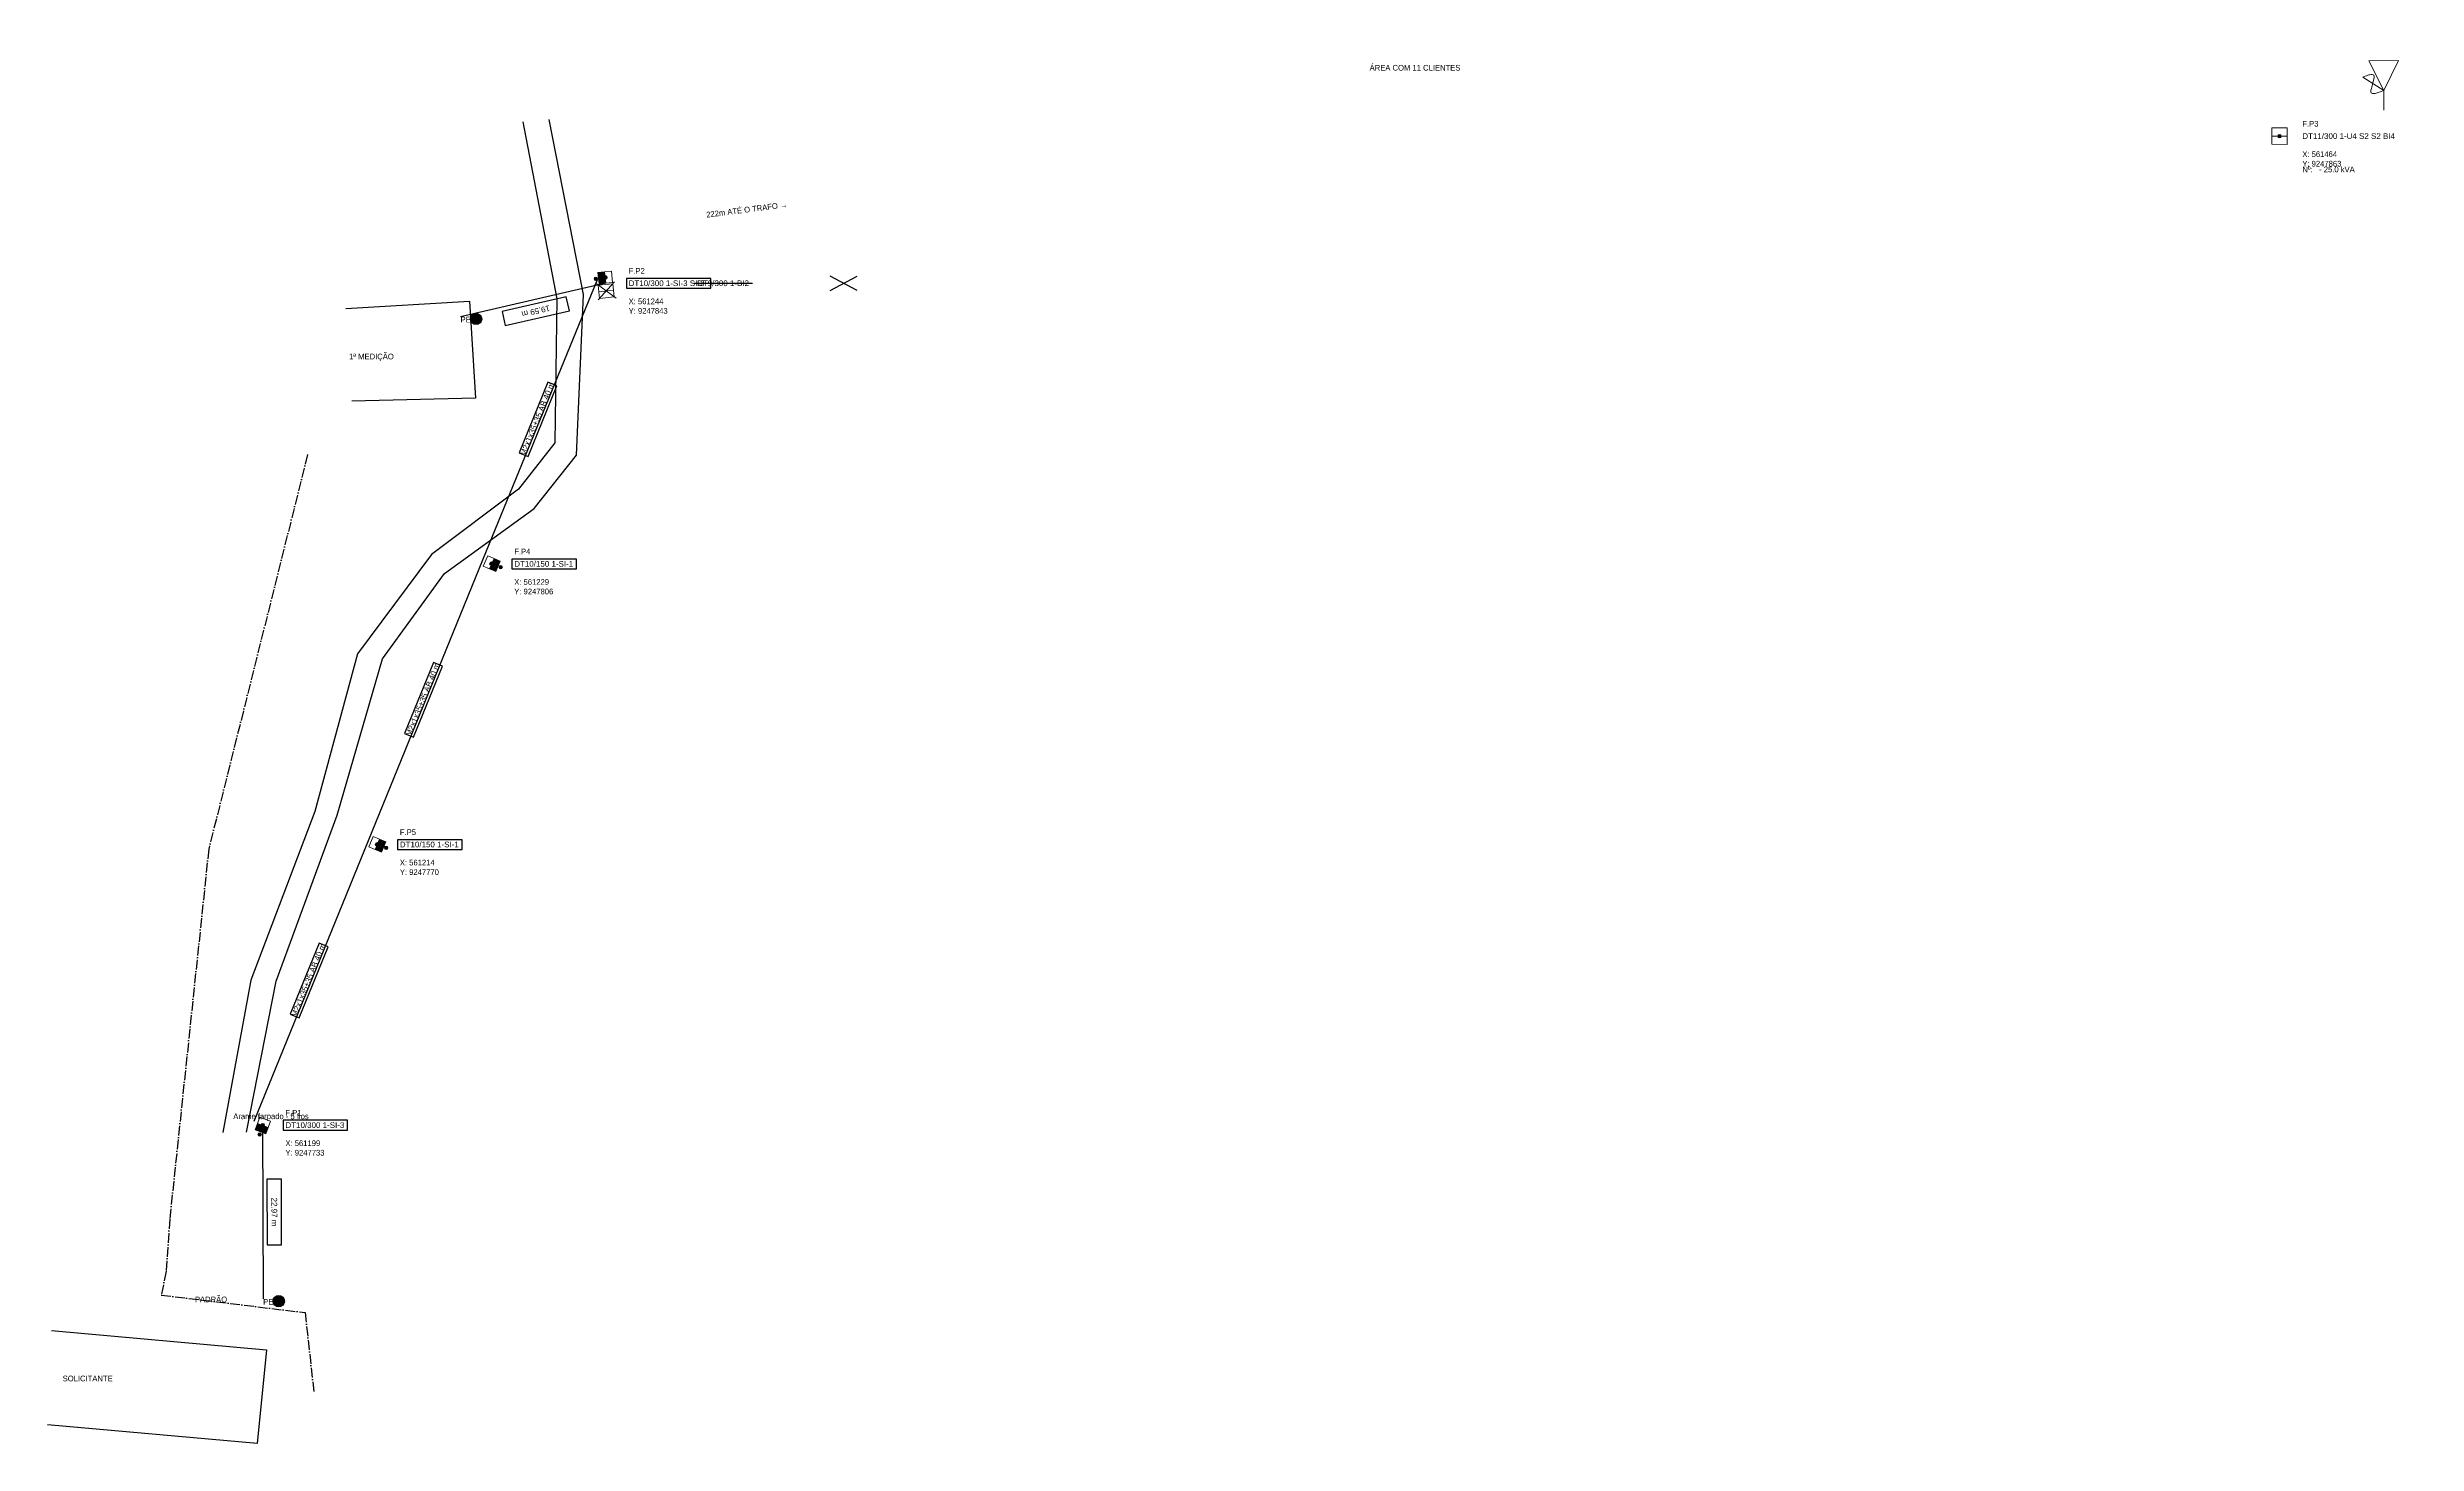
# Model space of a CAD drawing. Header units: metres. Extents: x 561108 to 561731, y 9247591 to 9247958.
import ezdxf

# ---------------------------------------------------------------- set-up
doc = ezdxf.new("R2010")
doc.units = ezdxf.units.M
doc.linetypes.add('DASHDOT', pattern=[3.556, 2.54, -0.508, 0, -0.508])
for name, color, linetype in [('CERCA', 8, 'DASHDOT'), ('LINHAS', 7, 'CONTINUOUS'), ('PONTO DE ENTREGA', 8, 'CONTINUOUS'), ('PONTO FOTO', 4, 'CONTINUOUS'), ('REDE SECUNDARIA - Instalar', 1, 'CONTINUOUS'), ('TEXTOS A IMPLANTAR', 1, 'CONTINUOUS'), ('TEXTOS A REMOVER', 7, 'CONTINUOUS'), ('TEXTOS EXISTENTES', 7, 'CONTINUOUS'), ('TEXTOS MAPA', 8, 'CONTINUOUS'), ('TRAFO', 7, 'CONTINUOUS')]:
    doc.layers.add(name, color=color, linetype=linetype)
doc.styles.add('ARIAL', font='arial.ttf')

# ---------------------------------------------------------------- blocks, each defined once
blk = doc.blocks.new('Clipboard8027')
h = blk.add_hatch(color=7)
h.dxf.hatch_style = 2
h.paths.add_polyline_path([(3, 1.81), (3.01, 0.01), (0.01, 0), (0, 1.8)])
at = {"color": 7, "lineweight": 0}
for points in [[(3, 1.81), (3, 3.61), (0, 3.6), (0, 1.8)], [(3, 1.81), (3.01, 0.01), (0.01, 0), (0, 1.8)], [(3.01, 0.01), (3, 1.81), (0, 1.8), (0.01, 0)]]:
    blk.add_lwpolyline(points, close=True, dxfattribs=at)
blk = doc.blocks.new('Clipboard4108')
h = blk.add_hatch(color=7)
edge = h.paths.add_edge_path()
edge.add_arc((0.463903, 0.463903), 0.463903, 74.006236235, 434.006236235)
h = blk.add_hatch(color=7)
edge = h.paths.add_edge_path()
edge.add_arc((0.463903, 0.463903), 0.463903, 74.006236235, 434.006236235)
at = {"color": 7, "lineweight": 0}
blk.add_circle((0.463903, 0.463903), 0.463903, dxfattribs=at)
blk.add_circle((0.463903, 0.463903), 0.463903, dxfattribs=at)
blk = doc.blocks.new('Clipboard8442')
at = {"color": 1}
for name, p in [('Clipboard8027', (0, 0)), ('Clipboard4108', (1.001781, 1.431733))]:
    blk.add_blockref(name, p, dxfattribs=at)
blk = doc.blocks.new('PosteDtProjetado')
at = {"color": 1}
for name, p in [('Clipboard8442', (-1.425918, -1.873274)), ('Clipboard4108', (-0.312482, -3.031129))]:
    blk.add_blockref(name, p, dxfattribs=at)
blk = doc.blocks.new('Clipboard80270')
h = blk.add_hatch(color=7)
h.dxf.hatch_style = 2
h.paths.add_polyline_path([(3, 1.81), (3.01, 0.01), (0.01, 0), (0, 1.8)])
at = {"color": 7, "lineweight": 0}
for points in [[(3, 1.81), (3, 3.61), (0, 3.6), (0, 1.8)], [(3, 1.81), (3.01, 0.01), (0.01, 0), (0, 1.8)], [(3.01, 0.01), (3, 1.81), (0, 1.8), (0.01, 0)]]:
    blk.add_lwpolyline(points, close=True, dxfattribs=at)
blk = doc.blocks.new('Clipboard41080')
h = blk.add_hatch(color=7)
edge = h.paths.add_edge_path()
edge.add_arc((0.463903, 0.463903), 0.463903, 74.006236235, 434.006236235)
h = blk.add_hatch(color=7)
edge = h.paths.add_edge_path()
edge.add_arc((0.463903, 0.463903), 0.463903, 74.006236235, 434.006236235)
at = {"color": 7, "lineweight": 0}
blk.add_circle((0.463903, 0.463903), 0.463903, dxfattribs=at)
blk.add_circle((0.463903, 0.463903), 0.463903, dxfattribs=at)
blk = doc.blocks.new('Clipboard84420')
at = {"color": 1}
for name, p in [('Clipboard80270', (0, 0)), ('Clipboard41080', (1.001781, 1.431733))]:
    blk.add_blockref(name, p, dxfattribs=at)
blk = doc.blocks.new('PosteDtProjetado0')
at = {"color": 1}
for name, p in [('Clipboard84420', (-1.425918, -1.873274)), ('Clipboard41080', (-0.312482, -3.031129))]:
    blk.add_blockref(name, p, dxfattribs=at)
blk = doc.blocks.new('Clipboard21233')
at = {"color": 1, "lineweight": 0, "true_color": 0xff0000}
for points in [[(0, 2.515306), (6.304138, 3.802945)], [(1.538111, 4.155722), (4.885972, 2.197806)], [(2.226027, 6.205361), (4.22275, 0)]]:
    blk.add_lwpolyline(points, dxfattribs=at)
blk.add_lwpolyline([(0.656166, 2.645833), (2.409472, 5.647972), (5.760861, 3.693583), (4.007555, 0.691445)], close=True, dxfattribs=at)
blk = doc.blocks.new('PosteDtSubstituir')
blk.add_blockref('PosteDtProjetado0', (-1.578059, 0.064661))
at = {"color": 1, "rotation": 300.66943}
blk.add_blockref('Clipboard21233', (-2.313428, 1.064978), dxfattribs=at)
blk = doc.blocks.new('Clipboard5160')
h = blk.add_hatch(color=7)
edge = h.paths.add_edge_path()
edge.add_arc((2.000116, 2.165666), 0.461257, 0, 360)
at = {"color": 7, "lineweight": 0}
blk.add_lwpolyline([(4.012179, 4.331378), (3.99352, 0), (0, 0.018859), (0.020355, 4.347143)], close=True, dxfattribs=at)
blk.add_lwpolyline([(4.004396, 2.166537), (0.007783, 2.183699)], dxfattribs=at)
blk.add_circle((2.000116, 2.165666), 0.461257, dxfattribs=at)
blk = doc.blocks.new('PosteDtExistente')
at = {"color": 1}
blk.add_blockref('Clipboard5160', (-2.000116, -2.165666), dxfattribs=at)
blk = doc.blocks.new('Clipboard11824')
at = {"color": 7, "lineweight": 0}
blk.add_lwpolyline([(3.139722, 4.367389), (4.011084, 13.066889), (10.590389, 8.949972)], close=True, dxfattribs=at)
for points in [[(0.352778, 10.251722), (0.973667, 10.149416), (1.337028, 10.078861), (1.725084, 9.983611), (2.00025, 9.906), (2.215445, 9.831916), (2.525889, 9.697861), (2.804584, 9.525), (2.973917, 9.348611), (3.051528, 9.140472), (2.991556, 8.861778), (2.88925, 8.703028), (2.744611, 8.547805), (1.785056, 7.62), (0.938389, 6.805083), (0.627945, 6.50875), (0.306917, 6.198305), (0.134056, 6.00075), (0.045861, 5.852583), (0, 5.644444), (0.0635, 5.42925), (0.204611, 5.256389), (0.462139, 5.083528), (0.79375, 4.931833), (1.072445, 4.833055), (1.36525, 4.751916), (1.647472, 4.681361), (2.148417, 4.579055), (3.146778, 4.374444)], [(0.324556, 10.272889), (3.139722, 4.367389)], [(0.419806, 0), (3.139722, 4.367389)]]:
    blk.add_lwpolyline(points, dxfattribs=at)
blk = doc.blocks.new('TransformadorComChaveExistente')
at = {"color": 1, "rotation": 32.099453}
blk.add_blockref('Clipboard11824', (-0.330143, -5.373746), dxfattribs=at)
blk = doc.blocks.new('PontoEntrega', base_point=(8.56, 3.62))
h = blk.add_hatch(color=1)
h.dxf.hatch_style = 1
h.paths.add_polyline_path([(14.13, 3.03, 1), (11.17, 3.03, 1)])
at = {"color": 1}
blk.add_circle((12.65, 3.03), 1.48, dxfattribs=at)

msp = doc.modelspace()

# ---------------------------------------------------------------- linework, layer by layer
at = {"color": 1, "linetype": 'CONTINUOUS'}
for p, q in [((561313.87, 9247893.77), (561321.02, 9247897.57)), ((561321.02, 9247893.77), (561313.87, 9247897.57))]:
    msp.add_line(p, q, dxfattribs=at)
at = {"layer": 'CERCA'}
msp.add_lwpolyline([(561176.52, 9247850.63), (561150.54, 9247746.93), (561140.28, 9247649.64), (561139.36, 9247635.99), (561138.06, 9247629.74), (561175.87, 9247625.12), (561178.16, 9247604.23)], dxfattribs=at)
at = {"layer": 'LINHAS'}
for p, q in [((561233.06, 9247938.1), (561242.07, 9247891.6)), ((561249.02, 9247892.75), (561239.99, 9247938.69)), ((561186.6, 9247889.08), (561219.09, 9247891)), ((561219.09, 9247891), (561220.63, 9247865.44)), ((561242.07, 9247891.6), (561241.54, 9247853.71)), ((561247.24, 9247850.5), (561249.02, 9247892.75)), ((561220.63, 9247865.44), (561188.14, 9247864.68)), ((561241.54, 9247853.71), (561231.95, 9247841.53)), ((561236.05, 9247836.48), (561247.24, 9247850.5)), ((561231.95, 9247841.53), (561209.05, 9247824.37)), ((561212.48, 9247819.38), (561236.05, 9247836.48)), ((561209.05, 9247824.37), (561189.61, 9247798.23)), ((561196.2, 9247796.96), (561212.48, 9247819.38)), ((561189.61, 9247798.23), (561178.38, 9247756.79)), ((561184.26, 9247755.89), (561196.2, 9247796.96)), ((561178.38, 9247756.79), (561161.64, 9247712.49)), ((561168.29, 9247712.25), (561184.26, 9247755.89)), ((561161.64, 9247712.49), (561154.24, 9247672.49)), ((561160.49, 9247672.54), (561168.29, 9247712.25)), ((561109.21, 9247620.38), (561165.72, 9247615.37)), ((561165.72, 9247615.37), (561163.28, 9247590.68)), ((561163.28, 9247590.68), (561108.12, 9247595.66))]:
    msp.add_line(p, q, dxfattribs=at)
at = {"layer": 'PONTO DE ENTREGA'}
for p, q in [((561254.91, 9247895.67), (561216.72, 9247886.87)), ((561164.69, 9247674.39), (561164.84, 9247628.71))]:
    msp.add_line(p, q, dxfattribs=at)
for points in [[(561244.49, 9247892.14), (561227.64, 9247888.25), (561228.49, 9247884.55), (561245.34, 9247888.43), (561244.49, 9247892.14)], [(561165.84, 9247660.2), (561165.9, 9247642.9), (561169.7, 9247642.91), (561169.64, 9247660.21), (561165.84, 9247660.2)]]:
    msp.add_lwpolyline(points, close=True, dxfattribs=at)
at = {"layer": 'REDE SECUNDARIA - Instalar', "color": 1, "linetype": 'Continuous'}
for points in [[(561252.6, 9247896.61), (561222.52, 9247822.85)], [(561222.52, 9247822.85), (561192.45, 9247749.09)], [(561192.45, 9247749.09), (561162.38, 9247675.33)]]:
    msp.add_lwpolyline(points, dxfattribs=at)
at = {"layer": 'TEXTOS A IMPLANTAR', "color": 1}
for points in [[(561260.31, 9247894.39), (561282.51, 9247894.39), (561282.51, 9247896.94), (561260.31, 9247896.94), (561260.31, 9247894.39)], [(561234.46, 9247850.14), (561242.05, 9247868.75), (561239.69, 9247869.72), (561232.1, 9247851.1), (561234.46, 9247850.14)], [(561230.24, 9247820.63), (561247.19, 9247820.63), (561247.19, 9247823.18), (561230.24, 9247823.18), (561230.24, 9247820.63)], [(561204.39, 9247776.38), (561211.98, 9247794.99), (561209.62, 9247795.96), (561202.03, 9247777.34), (561204.39, 9247776.38)], [(561200.17, 9247746.87), (561217.12, 9247746.87), (561217.12, 9247749.42), (561200.17, 9247749.42), (561200.17, 9247746.87)], [(561174.32, 9247702.62), (561181.9, 9247721.23), (561179.54, 9247722.2), (561171.96, 9247703.58), (561174.32, 9247702.62)], [(561170.09, 9247673.11), (561187.04, 9247673.11), (561187.04, 9247675.66), (561170.09, 9247675.66), (561170.09, 9247673.11)]]:
    msp.add_lwpolyline(points, dxfattribs=at)
at = {"layer": 'TEXTOS A REMOVER', "color": 1}
msp.add_line((561278.02, 9247895.67), (561293.47, 9247895.67), dxfattribs=at)

# ---------------------------------------------------------------- block references
msp.add_blockref('PosteDtExistente', (561694.86, 9247934.35))
for name, p, rotation in [('PosteDtSubstituir', (561254.91, 9247895.67), 275.6889496093903), ('PosteDtProjetado', (561224.84, 9247821.91), 66.77804658624859), ('PosteDtProjetado', (561194.77, 9247748.15), 66.77804658624859), ('PosteDtProjetado', (561164.69, 9247674.39), 339.1395584845267)]:
    msp.add_blockref(name, p, dxfattribs=dict(rotation=rotation))
at = {"layer": 'PONTO DE ENTREGA'}
for p in [(561216.72, 9247886.87), (561164.84, 9247628.71)]:
    msp.add_blockref('PontoEntrega', p, dxfattribs=at)
at = {"layer": 'TRAFO'}
msp.add_blockref('TransformadorComChaveExistente', (561722.26, 9247946.35), dxfattribs=at)

# ---------------------------------------------------------------- texts
at = {"char_height": 1.5, "attachment_point": 1}
for s, insert in [('X: 561464\\PY: 9247863', (561700.86, 9247930.35)), ('X: 561244\\PY: 9247843', (561260.91, 9247891.67)), ('X: 561229\\PY: 9247806', (561230.84, 9247817.91)), ('X: 561214\\PY: 9247770', (561200.77, 9247744.15)), ('X: 561199\\PY: 9247733', (561170.69, 9247670.39))]:
    msp.add_mtext(s, dxfattribs=dict(at, insert=insert))
at = {"layer": 'CERCA', "insert": (561156.97, 9247677.47), "char_height": 1.5, "attachment_point": 1}
msp.add_mtext('Arame farpado - 5 fios', dxfattribs=at)
at = {"layer": 'PONTO DE ENTREGA', "char_height": 1.5, "attachment_point": 1}
for s, insert in [('PE2', (561216.72, 9247886.87)), ('PE1', (561164.84, 9247628.71))]:
    msp.add_mtext(s, dxfattribs=dict(at, insert=insert))
at = {"layer": 'PONTO DE ENTREGA', "char_height": 1.5, "attachment_point": 5, "style": 'Arial'}
for s, insert, rotation in [('19.59 m', (561236.49, 9247888.34), 192.97123), ('22.97 m', (561167.77, 9247651.56), 270.18357)]:
    msp.add_mtext(s, dxfattribs=dict(at, insert=insert, rotation=rotation))
at = {"layer": 'PONTO FOTO', "color": 5, "char_height": 1.5, "attachment_point": 1}
for s, insert in [('F.P3', (561700.86, 9247938.35)), ('F.P2', (561260.91, 9247899.67)), ('F.P4', (561230.84, 9247825.91)), ('F.P5', (561200.77, 9247752.15)), ('F.P1', (561170.69, 9247678.39))]:
    msp.add_mtext(s, dxfattribs=dict(at, insert=insert))
at = {"layer": 'TEXTOS A IMPLANTAR', "char_height": 1.5, "attachment_point": 4, "style": 'Arial'}
for s, insert in [('DT10/300 1-SI-3 SI-3', (561260.91, 9247895.67)), ('DT10/150 1-SI-1', (561230.84, 9247821.91)), ('DT10/150 1-SI-1', (561200.77, 9247748.15)), ('DT10/300 1-SI-3', (561170.69, 9247674.39))]:
    msp.add_mtext(s, dxfattribs=dict(at, insert=insert))
at = {"layer": 'TEXTOS A IMPLANTAR', "char_height": 1.5, "attachment_point": 2, "style": 'Arial'}
for insert, rotation in [((561236.17, 9247860.3), 67.8189), ((561206.1, 9247786.54), 67.81889), ((561176.03, 9247712.78), 67.81889)]:
    msp.add_mtext('M2x1x35+35 AB 40 m', dxfattribs=dict(at, insert=insert, rotation=rotation))
at = {"layer": 'TEXTOS A REMOVER', "true_color": 0x333333, "insert": (561278.92, 9247895.67), "char_height": 1.5, "attachment_point": 4, "style": 'Arial'}
msp.add_mtext('DT9/300 1-BI2', dxfattribs=at)
at = {"layer": 'TEXTOS EXISTENTES', "insert": (561700.86, 9247934.35), "char_height": 1.5, "attachment_point": 4, "style": 'Arial'}
msp.add_mtext('DT11/300 1-U4 S2 S2 BI4', dxfattribs=at)
at = {"layer": 'TEXTOS MAPA', "char_height": 1.5, "attachment_point": 1}
for s, insert in [('ÁREA COM 11 CLIENTES ', (561455.69, 9247953.07)), ('1ª MEDIÇÃO ', (561187.4, 9247877.17)), ('PADRÃO ', (561146.9, 9247629.33)), ('SOLICITANTE ', (561112.13, 9247608.55))]:
    msp.add_mtext(s, dxfattribs=dict(at, insert=insert))
at = {"layer": 'TEXTOS MAPA', "insert": (561281.22, 9247914.41), "char_height": 1.5, "attachment_point": 1, "rotation": 7.28728}
msp.add_mtext('222m ATÉ O TRAFO →', dxfattribs=at)
at = {"layer": 'TRAFO', "insert": (561700.86, 9247926.35), "char_height": 1.5, "attachment_point": 1}
msp.add_mtext('Nº:   - 25.0 kVA', dxfattribs=at)

doc.saveas('drawing.dxf')
